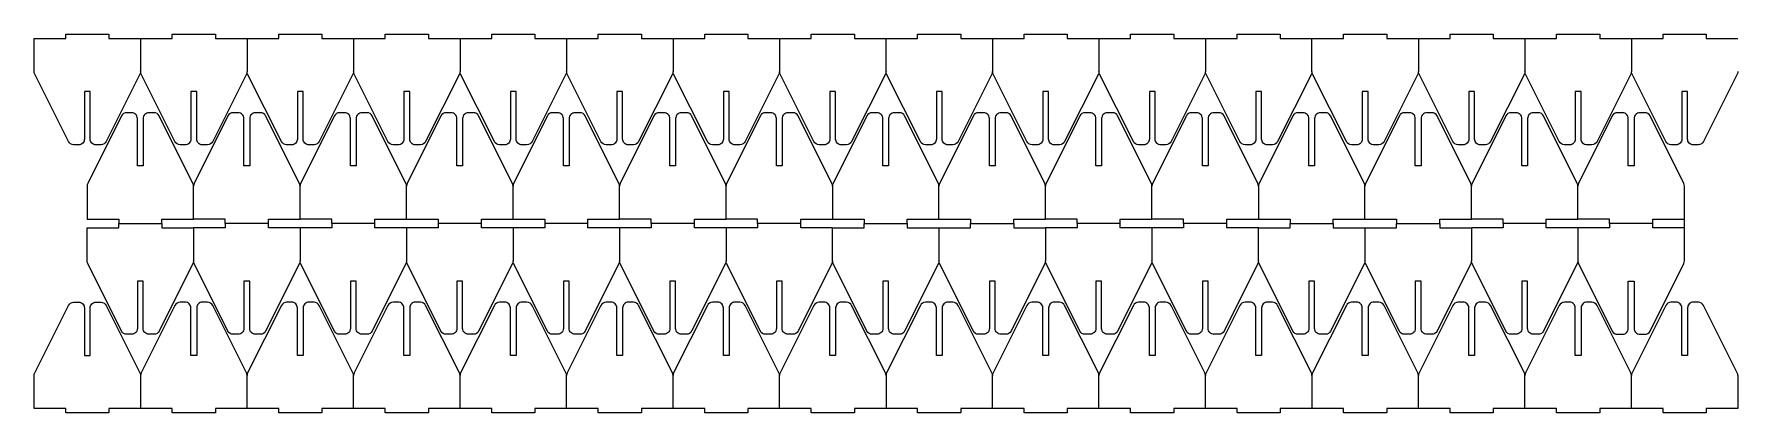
# Model space of a CAD drawing. Header units: millimetres. Extents: x -293 to 299, y -150 to -18.
import ezdxf

# ---------------------------------------------------------------- set-up
doc = ezdxf.new("R2010")
doc.units = ezdxf.units.MM
doc.header["$MEASUREMENT"] = 0
doc.layers.add('Layer 1', color=7, linetype='Continuous')

msp = doc.modelspace()

# ---------------------------------------------------------------- linework, layer by layer
at = {"layer": 'Layer 1', "lineweight": 9}
for points in [[(-292.6035, -31.17), (-292.6035, -19.6421), (-281.6035, -19.6421), (-281.6035, -18.1421), (-266.6035, -18.1421), (-266.6035, -19.6421), (-255.6035, -19.6421), (-244.6035, -19.6421), (-244.6035, -18.1421), (-229.6035, -18.1421), (-229.6035, -19.6421), (-218.6035, -19.6421), (-207.6035, -19.6421), (-207.6035, -18.1421), (-192.6035, -18.1421), (-192.6035, -19.6421), (-181.6035, -19.6421), (-170.6035, -19.6421), (-170.6035, -18.1421), (-155.6035, -18.1421), (-155.6035, -19.6421), (-144.6035, -19.6421), (-133.6035, -19.6421), (-133.6035, -18.1421), (-118.6035, -18.1421), (-118.6035, -19.6421), (-107.6035, -19.6421), (-96.6035, -19.6421), (-96.6035, -18.1421), (-81.6035, -18.1421), (-81.6035, -19.6421), (-70.6035, -19.6421), (-59.6035, -19.6421), (-59.6035, -18.1421), (-44.6035, -18.1421), (-44.6035, -19.6421), (-33.6035, -19.6421), (-22.6035, -19.6421), (-22.6035, -18.1421), (-7.6035, -18.1421), (-7.6035, -19.6421), (3.3965, -19.6421), (14.3965, -19.6421), (14.3965, -18.1421), (29.3965, -18.1421), (29.3965, -19.6421), (40.3965, -19.6421), (51.3965, -19.6421), (51.3965, -18.1421), (66.3965, -18.1421), (66.3965, -19.6421), (77.3965, -19.6421), (88.3965, -19.6421), (88.3965, -18.1421), (103.3965, -18.1421), (103.3965, -19.6421), (114.3965, -19.6421), (125.3965, -19.6421), (125.3965, -18.1421), (140.3965, -18.1421), (140.3965, -19.6421), (151.3965, -19.6421), (162.3965, -19.6421), (162.3965, -18.1421), (177.3965, -18.1421), (177.3965, -19.6421), (188.3965, -19.6421), (199.3965, -19.6421), (199.3965, -18.1421), (214.3965, -18.1421), (214.3965, -19.6421), (225.3965, -19.6421), (236.3965, -19.6421), (236.3965, -18.1421), (251.3965, -18.1421), (251.3965, -19.6421), (262.3965, -19.6421), (273.3965, -19.6421), (273.3965, -18.1421), (288.3965, -18.1421), (288.3965, -19.6421), (299.3965, -19.6421)], [(-255.6035, -19.6421), (-255.6035, -31.17)], [(-218.6035, -19.6421), (-218.6035, -31.17)], [(-181.6035, -19.6421), (-181.6035, -31.17)], [(-144.6035, -19.6421), (-144.6035, -31.17)], [(-107.6035, -19.6421), (-107.6035, -31.17)], [(-70.6035, -19.6421), (-70.6035, -31.17)], [(-33.6035, -19.6421), (-33.6035, -31.17)], [(3.3965, -31.17), (3.3965, -19.6421)], [(40.3965, -19.6421), (40.3965, -31.17)], [(77.3965, -19.6421), (77.3965, -31.17)], [(114.3965, -19.6421), (114.3965, -31.17)], [(151.3965, -31.17), (151.3965, -19.6421)], [(188.3965, -19.6421), (188.3965, -31.17)], [(225.3965, -19.6421), (225.3965, -31.17)], [(262.3965, -19.6421), (262.3965, -31.17)], [(-280.6563, -55.5365), (-292.3924, -32.0644)], [(-255.8147, -32.0644), (-267.5508, -55.5365)], [(-243.6563, -55.5365), (-255.3924, -32.0644)], [(-218.8147, -32.0644), (-230.5508, -55.5365)], [(-206.6563, -55.5365), (-218.3924, -32.0644)], [(-181.8147, -32.0644), (-193.5508, -55.5365)], [(-169.6563, -55.5365), (-181.3924, -32.0644)], [(-144.8147, -32.0644), (-156.5508, -55.5365)], [(-132.6563, -55.5365), (-144.3924, -32.0644)], [(-107.8147, -32.0644), (-119.5508, -55.5365)], [(-95.6563, -55.5365), (-107.3924, -32.0644)], [(-70.8147, -32.0644), (-82.5508, -55.5365)], [(-58.6563, -55.5365), (-70.3924, -32.0644)], [(-33.8147, -32.0644), (-45.5508, -55.5365)], [(15.3437, -55.5365), (3.6076, -32.0644)], [(40.1853, -32.0644), (28.4492, -55.5365)], [(52.3437, -55.5365), (40.6076, -32.0644)], [(77.1853, -32.0644), (65.4492, -55.5365)], [(89.3437, -55.5365), (77.6076, -32.0644)], [(114.1853, -32.0644), (102.4492, -55.5365)], [(163.3437, -55.5365), (151.6076, -32.0644)], [(188.1853, -32.0644), (176.4492, -55.5365)], [(200.3437, -55.5365), (188.6076, -32.0644)], [(225.1853, -32.0644), (213.4492, -55.5365)], [(237.3437, -55.5365), (225.6076, -32.0644)], [(262.1853, -32.0644), (250.4492, -55.5365)], [(-273.1035, -54.6421), (-273.1035, -38.1421), (-275.1035, -38.1421), (-275.1035, -54.6421)], [(-236.1035, -54.6421), (-236.1035, -38.1421), (-238.1035, -38.1421), (-238.1035, -54.6421)], [(-199.1035, -54.6421), (-199.1035, -38.1421), (-201.1035, -38.1421), (-201.1035, -54.6421)], [(-162.1035, -54.6421), (-162.1035, -38.1421), (-164.1035, -38.1421), (-164.1035, -54.6421)], [(-125.1035, -54.6421), (-125.1035, -38.1421), (-127.1035, -38.1421), (-127.1035, -54.6421)], [(-88.1035, -54.6421), (-88.1035, -38.1421), (-90.1035, -38.1421), (-90.1035, -54.6421)], [(-51.1035, -54.6421), (-51.1035, -38.1421), (-53.1035, -38.1421), (-53.1035, -54.6421)], [(22.8965, -54.6421), (22.8965, -38.1421), (20.8965, -38.1421), (20.8965, -54.6421)], [(59.8965, -54.6421), (59.8965, -38.1421), (57.8965, -38.1421), (57.8965, -54.6421)], [(96.8965, -54.6421), (96.8965, -38.1421), (94.8965, -38.1421), (94.8965, -54.6421)], [(170.8965, -54.6421), (170.8965, -38.1421), (168.8965, -38.1421), (168.8965, -54.6421)], [(207.8965, -54.6421), (207.8965, -38.1421), (205.8965, -38.1421), (205.8965, -54.6421)], [(244.8965, -54.6421), (244.8965, -38.1421), (242.8965, -38.1421), (242.8965, -54.6421)], [(-262.2459, -46.6128), (-273.982, -70.0849)], [(-258.6931, -45.5072), (-260.4571, -45.5072)], [(-250.9292, -45.5072), (-252.6931, -45.5072)], [(-237.4043, -70.0849), (-249.1404, -46.6128)], [(-225.2459, -46.6128), (-236.982, -70.0849)], [(-221.6931, -45.5072), (-223.4571, -45.5072)], [(-213.9292, -45.5072), (-215.6931, -45.5072)], [(-200.4043, -70.0849), (-212.1404, -46.6128)], [(-188.2459, -46.6128), (-199.982, -70.0849)], [(-184.6931, -45.5072), (-186.4571, -45.5072)], [(-176.9292, -45.5072), (-178.6931, -45.5072)], [(-163.4043, -70.0849), (-175.1404, -46.6128)], [(-151.2459, -46.6128), (-162.982, -70.0849)], [(-147.6931, -45.5072), (-149.4571, -45.5072)], [(-139.9292, -45.5072), (-141.6931, -45.5072)], [(-126.4043, -70.0849), (-138.1404, -46.6128)], [(-114.2459, -46.6128), (-125.982, -70.0849)], [(-110.6931, -45.5072), (-112.4571, -45.5072)], [(-102.9292, -45.5072), (-104.6931, -45.5072)], [(-89.4043, -70.0849), (-101.1404, -46.6128)], [(-77.2459, -46.6128), (-88.982, -70.0849)], [(-73.6931, -45.5072), (-75.4571, -45.5072)], [(-65.9292, -45.5072), (-67.6931, -45.5072)], [(-52.4043, -70.0849), (-64.1404, -46.6128)], [(-3.2459, -46.6128), (-14.982, -70.0849)], [(0.3069, -45.5072), (-1.4571, -45.5072)], [(8.0708, -45.5072), (6.3069, -45.5072)], [(21.5957, -70.0849), (9.8596, -46.6128)], [(33.7541, -46.6128), (22.018, -70.0849)], [(37.3069, -45.5072), (35.5429, -45.5072)], [(45.0708, -45.5072), (43.3069, -45.5072)], [(58.5957, -70.0849), (46.8596, -46.6128)], [(70.7541, -46.6128), (59.018, -70.0849)], [(74.3069, -45.5072), (72.5429, -45.5072)], [(82.0708, -45.5072), (80.3069, -45.5072)], [(95.5957, -70.0849), (83.8596, -46.6128)], [(144.7541, -46.6128), (133.018, -70.0849)], [(148.3069, -45.5072), (146.5429, -45.5072)], [(156.0708, -45.5072), (154.3069, -45.5072)], [(169.5957, -70.0849), (157.8596, -46.6128)], [(181.7541, -46.6128), (170.018, -70.0849)], [(185.3069, -45.5072), (183.5429, -45.5072)], [(193.0708, -45.5072), (191.3069, -45.5072)], [(206.5957, -70.0849), (194.8596, -46.6128)], [(218.7541, -46.6128), (207.018, -70.0849)], [(222.3069, -45.5072), (220.5429, -45.5072)], [(230.0708, -45.5072), (228.3069, -45.5072)], [(243.5957, -70.0849), (231.8596, -46.6128)], [(255.7541, -46.6128), (244.018, -70.0849)], [(259.3069, -45.5072), (257.5429, -45.5072)], [(267.0708, -45.5072), (265.3069, -45.5072)], [(280.5957, -70.0849), (268.8596, -46.6128)], [(-254.6931, -47.5072), (-254.6931, -64.0072), (-256.6931, -64.0072), (-256.6931, -47.5072)], [(-217.6931, -47.5072), (-217.6931, -64.0072), (-219.6931, -64.0072), (-219.6931, -47.5072)], [(-180.6931, -47.5072), (-180.6931, -64.0072), (-182.6931, -64.0072), (-182.6931, -47.5072)], [(-143.6931, -47.5072), (-143.6931, -64.0072), (-145.6931, -64.0072), (-145.6931, -47.5072)], [(-106.6931, -47.5072), (-106.6931, -64.0072), (-108.6931, -64.0072), (-108.6931, -47.5072)], [(-69.6931, -47.5072), (-69.6931, -64.0072), (-71.6931, -64.0072), (-71.6931, -47.5072)], [(4.3069, -47.5072), (4.3069, -64.0072), (2.3069, -64.0072), (2.3069, -47.5072)], [(41.3069, -47.5072), (41.3069, -64.0072), (39.3069, -64.0072), (39.3069, -47.5072)], [(78.3069, -47.5072), (78.3069, -64.0072), (76.3069, -64.0072), (76.3069, -47.5072)], [(152.3069, -47.5072), (152.3069, -64.0072), (150.3069, -64.0072), (150.3069, -47.5072)], [(189.3069, -47.5072), (189.3069, -64.0072), (187.3069, -64.0072), (187.3069, -47.5072)], [(226.3069, -47.5072), (226.3069, -64.0072), (224.3069, -64.0072), (224.3069, -47.5072)], [(263.3069, -47.5072), (263.3069, -64.0072), (261.3069, -64.0072), (261.3069, -47.5072)], [(-277.1035, -56.6421), (-278.8675, -56.6421)], [(-269.3396, -56.6421), (-271.1035, -56.6421)], [(-240.1035, -56.6421), (-241.8675, -56.6421)], [(-232.3396, -56.6421), (-234.1035, -56.6421)], [(-203.1035, -56.6421), (-204.8675, -56.6421)], [(-195.3396, -56.6421), (-197.1035, -56.6421)], [(-166.1035, -56.6421), (-167.8675, -56.6421)], [(-158.3396, -56.6421), (-160.1035, -56.6421)], [(-129.1035, -56.6421), (-130.8675, -56.6421)], [(-121.3396, -56.6421), (-123.1035, -56.6421)], [(-92.1035, -56.6421), (-93.8675, -56.6421)], [(-84.3396, -56.6421), (-86.1035, -56.6421)], [(-55.1035, -56.6421), (-56.8675, -56.6421)], [(-47.3396, -56.6421), (-49.1035, -56.6421)], [(18.8965, -56.6421), (17.1325, -56.6421)], [(26.6604, -56.6421), (24.8965, -56.6421)], [(55.8965, -56.6421), (54.1325, -56.6421)], [(63.6604, -56.6421), (61.8965, -56.6421)], [(92.8965, -56.6421), (91.1325, -56.6421)], [(100.6604, -56.6421), (98.8965, -56.6421)], [(166.8965, -56.6421), (165.1325, -56.6421)], [(174.6604, -56.6421), (172.8965, -56.6421)], [(203.8965, -56.6421), (202.1325, -56.6421)], [(211.6604, -56.6421), (209.8965, -56.6421)], [(240.8965, -56.6421), (239.1325, -56.6421)], [(248.6604, -56.6421), (246.8965, -56.6421)], [(-274.1931, -70.9793), (-274.1931, -82.5072), (-263.1931, -82.5072), (-263.1931, -84.0072)], [(-226.1931, -84.0072), (-226.1931, -82.5072), (-237.1931, -82.5072), (-237.1931, -70.9793)], [(-189.1931, -84.0072), (-189.1931, -82.5072), (-200.1931, -82.5072), (-200.1931, -70.9793)], [(-163.1931, -82.5072), (-163.1931, -70.9793)], [(-126.1931, -82.5072), (-126.1931, -70.9793)], [(-78.1931, -84.0072), (-78.1931, -82.5072), (-89.1931, -82.5072), (-89.1931, -70.9793)], [(-41.1931, -84.0072), (-41.1931, -82.5072), (-52.1931, -82.5072), (-52.1931, -70.9793)], [(-15.1931, -70.9793), (-15.1931, -82.5072), (-4.1931, -82.5072), (-4.1931, -84.0072)], [(21.8069, -82.5072), (21.8069, -70.9793)], [(69.8069, -84.0072), (69.8069, -82.5072), (58.8069, -82.5072), (58.8069, -70.9793)], [(106.8069, -84.0072), (106.8069, -82.5072), (95.8069, -82.5072), (95.8069, -70.9793)], [(132.8069, -70.9793), (132.8069, -82.5072), (143.8069, -82.5072), (143.8069, -84.0072)], [(169.8069, -82.5072), (169.8069, -70.9793)], [(217.8069, -84.0072), (217.8069, -82.5072), (206.8069, -82.5072), (206.8069, -70.9793)], [(254.8069, -84.0072), (254.8069, -82.5072), (243.8069, -82.5072), (243.8069, -70.9793)], [(280.8069, -97.0351), (280.8069, -70.9793)], [(-274.1931, -97.0351), (-274.1931, -85.5072), (-263.1931, -85.5072), (-263.1931, -84.0072), (-248.1931, -84.0072), (-248.1931, -85.5072), (-237.1931, -85.5072)], [(-200.1931, -85.5072), (-211.1931, -85.5072), (-211.1931, -84.0072), (-226.1931, -84.0072), (-226.1931, -85.5072), (-237.1931, -85.5072), (-237.1931, -97.0351)], [(-89.1931, -85.5072), (-100.1931, -85.5072), (-100.1931, -84.0072), (-115.1931, -84.0072), (-115.1931, -85.5072), (-126.1931, -85.5072), (-137.1931, -85.5072), (-137.1931, -84.0072), (-152.1931, -84.0072), (-152.1931, -85.5072), (-163.1931, -85.5072), (-174.1931, -85.5072), (-174.1931, -84.0072), (-189.1931, -84.0072), (-189.1931, -85.5072), (-200.1931, -85.5072), (-200.1931, -97.0351)], [(-163.1931, -85.5072), (-163.1931, -97.0351)], [(-126.1931, -85.5072), (-126.1931, -97.0351)], [(-52.1931, -85.5072), (-63.1931, -85.5072), (-63.1931, -84.0072), (-78.1931, -84.0072), (-78.1931, -85.5072), (-89.1931, -85.5072), (-89.1931, -97.0351)], [(-15.1931, -85.5072), (-26.1931, -85.5072), (-26.1931, -84.0072), (-41.1931, -84.0072), (-41.1931, -85.5072), (-52.1931, -85.5072), (-52.1931, -97.0351)], [(-15.1931, -97.0351), (-15.1931, -85.5072), (-4.1931, -85.5072), (-4.1931, -84.0072), (10.8069, -84.0072), (10.8069, -85.5072), (21.8069, -85.5072), (32.8069, -85.5072), (32.8069, -84.0072), (47.8069, -84.0072), (47.8069, -85.5072), (58.8069, -85.5072)], [(21.8069, -85.5072), (21.8069, -97.0351)], [(95.8069, -85.5072), (84.8069, -85.5072), (84.8069, -84.0072), (69.8069, -84.0072), (69.8069, -85.5072), (58.8069, -85.5072), (58.8069, -97.0351)], [(132.8069, -85.5072), (121.8069, -85.5072), (121.8069, -84.0072), (106.8069, -84.0072), (106.8069, -85.5072), (95.8069, -85.5072), (95.8069, -97.0351)], [(132.8069, -97.0351), (132.8069, -85.5072), (143.8069, -85.5072), (143.8069, -84.0072), (158.8069, -84.0072), (158.8069, -85.5072), (169.8069, -85.5072), (180.8069, -85.5072), (180.8069, -84.0072), (195.8069, -84.0072), (195.8069, -85.5072), (206.8069, -85.5072)], [(169.8069, -85.5072), (169.8069, -97.0351)], [(243.8069, -85.5072), (232.8069, -85.5072), (232.8069, -84.0072), (217.8069, -84.0072), (217.8069, -85.5072), (206.8069, -85.5072), (206.8069, -97.0351)], [(280.8069, -85.5072), (269.8069, -85.5072), (269.8069, -84.0072), (254.8069, -84.0072), (254.8069, -85.5072), (243.8069, -85.5072), (243.8069, -97.0351)], [(-262.2459, -121.4016), (-273.982, -97.9295)], [(-237.4043, -97.9295), (-249.1404, -121.4016)], [(-225.2459, -121.4016), (-236.982, -97.9295)], [(-200.4043, -97.9295), (-212.1404, -121.4016)], [(-188.2459, -121.4016), (-199.982, -97.9295)], [(-163.4043, -97.9295), (-175.1404, -121.4016)], [(-151.2459, -121.4016), (-162.982, -97.9295)], [(-126.4043, -97.9295), (-138.1404, -121.4016)], [(-114.2459, -121.4016), (-125.982, -97.9295)], [(-89.4043, -97.9295), (-101.1404, -121.4016)], [(-77.2459, -121.4016), (-88.982, -97.9295)], [(-52.4043, -97.9295), (-64.1404, -121.4016)], [(-40.2459, -121.4016), (-51.982, -97.9295)], [(-15.4043, -97.9295), (-27.1404, -121.4016)], [(-3.2459, -121.4016), (-14.982, -97.9295)], [(21.5957, -97.9295), (9.8596, -121.4016)], [(33.7541, -121.4016), (22.018, -97.9295)], [(58.5957, -97.9295), (46.8596, -121.4016)], [(70.7541, -121.4016), (59.018, -97.9295)], [(95.5957, -97.9295), (83.8596, -121.4016)], [(107.7541, -121.4016), (96.018, -97.9295)], [(132.5957, -97.9295), (120.8596, -121.4016)], [(144.7541, -121.4016), (133.018, -97.9295)], [(169.5957, -97.9295), (157.8596, -121.4016)], [(181.7541, -121.4016), (170.018, -97.9295)], [(206.5957, -97.9295), (194.8596, -121.4016)], [(218.7541, -121.4016), (207.018, -97.9295)], [(243.5957, -97.9295), (231.8596, -121.4016)], [(244.018, -97.9295), (255.7541, -121.4016)], [(268.8596, -121.4016), (280.5957, -97.9295)], [(-254.6931, -120.5072), (-254.6931, -104.0072), (-256.6931, -104.0072), (-256.6931, -120.5072)], [(-217.6931, -120.5072), (-217.6931, -104.0072), (-219.6931, -104.0072), (-219.6931, -120.5072)], [(-180.6931, -120.5072), (-180.6931, -104.0072), (-182.6931, -104.0072), (-182.6931, -120.5072)], [(-143.6931, -120.5072), (-143.6931, -104.0072), (-145.6931, -104.0072), (-145.6931, -120.5072)], [(-106.6931, -120.5072), (-106.6931, -104.0072), (-108.6931, -104.0072), (-108.6931, -120.5072)], [(-69.6931, -120.5072), (-69.6931, -104.0072), (-71.6931, -104.0072), (-71.6931, -120.5072)], [(-32.6931, -120.5072), (-32.6931, -104.0072), (-34.6931, -104.0072), (-34.6931, -120.5072)], [(4.3069, -120.5072), (4.3069, -104.0072), (2.3069, -104.0072), (2.3069, -120.5072)], [(41.3069, -120.5072), (41.3069, -104.0072), (39.3069, -104.0072), (39.3069, -120.5072)], [(78.3069, -120.5072), (78.3069, -104.0072), (76.3069, -104.0072), (76.3069, -120.5072)], [(115.3069, -120.5072), (115.3069, -104.0072), (113.3069, -104.0072), (113.3069, -120.5072)], [(152.3069, -120.5072), (152.3069, -104.0072), (150.3069, -104.0072), (150.3069, -120.5072)], [(189.3069, -120.5072), (189.3069, -104.0072), (187.3069, -104.0072), (187.3069, -120.5072)], [(226.3069, -120.5072), (226.3069, -104.0072), (224.3069, -104.0072), (224.3069, -120.5072)], [(261.3069, -120.5072), (261.3069, -104.0072), (263.3069, -104.0072), (263.3069, -120.5072)], [(-292.3924, -135.95), (-280.6563, -112.4779)], [(-278.8675, -111.3723), (-277.1035, -111.3723)], [(-271.1035, -111.3723), (-269.3396, -111.3723)], [(-267.5508, -112.4779), (-255.8147, -135.95)], [(-243.6563, -112.4779), (-255.3924, -135.95)], [(-240.1035, -111.3723), (-241.8675, -111.3723)], [(-232.3396, -111.3723), (-234.1035, -111.3723)], [(-218.8147, -135.95), (-230.5508, -112.4779)], [(-206.6563, -112.4779), (-218.3924, -135.95)], [(-203.1035, -111.3723), (-204.8675, -111.3723)], [(-195.3396, -111.3723), (-197.1035, -111.3723)], [(-181.8147, -135.95), (-193.5508, -112.4779)], [(-169.6563, -112.4779), (-181.3924, -135.95)], [(-166.1035, -111.3723), (-167.8675, -111.3723)], [(-158.3396, -111.3723), (-160.1035, -111.3723)], [(-144.8147, -135.95), (-156.5508, -112.4779)], [(-132.6563, -112.4779), (-144.3924, -135.95)], [(-129.1035, -111.3723), (-130.8675, -111.3723)], [(-121.3396, -111.3723), (-123.1035, -111.3723)], [(-107.8147, -135.95), (-119.5508, -112.4779)], [(-95.6563, -112.4779), (-107.3924, -135.95)], [(-92.1035, -111.3723), (-93.8675, -111.3723)], [(-84.3396, -111.3723), (-86.1035, -111.3723)], [(-70.8147, -135.95), (-82.5508, -112.4779)], [(-58.6563, -112.4779), (-70.3924, -135.95)], [(-55.1035, -111.3723), (-56.8675, -111.3723)], [(-47.3396, -111.3723), (-49.1035, -111.3723)], [(-33.8147, -135.95), (-45.5508, -112.4779)], [(-21.6563, -112.4779), (-33.3924, -135.95)], [(-18.1035, -111.3723), (-19.8675, -111.3723)], [(-10.3396, -111.3723), (-12.1035, -111.3723)], [(3.1853, -135.95), (-8.5508, -112.4779)], [(15.3437, -112.4779), (3.6076, -135.95)], [(18.8965, -111.3723), (17.1325, -111.3723)], [(26.6604, -111.3723), (24.8965, -111.3723)], [(40.1853, -135.95), (28.4492, -112.4779)], [(52.3437, -112.4779), (40.6076, -135.95)], [(55.8965, -111.3723), (54.1325, -111.3723)], [(63.6604, -111.3723), (61.8965, -111.3723)], [(77.1853, -135.95), (65.4492, -112.4779)], [(89.3437, -112.4779), (77.6076, -135.95)], [(92.8965, -111.3723), (91.1325, -111.3723)], [(100.6604, -111.3723), (98.8965, -111.3723)], [(114.1853, -135.95), (102.4492, -112.4779)], [(126.3437, -112.4779), (114.6076, -135.95)], [(129.8965, -111.3723), (128.1325, -111.3723)], [(137.6604, -111.3723), (135.8965, -111.3723)], [(151.1853, -135.95), (139.4492, -112.4779)], [(163.3437, -112.4779), (151.6076, -135.95)], [(166.8965, -111.3723), (165.1325, -111.3723)], [(174.6604, -111.3723), (172.8965, -111.3723)], [(188.1853, -135.95), (176.4492, -112.4779)], [(200.3437, -112.4779), (188.6076, -135.95)], [(203.8965, -111.3723), (202.1325, -111.3723)], [(211.6604, -111.3723), (209.8965, -111.3723)], [(225.1853, -135.95), (213.4492, -112.4779)], [(237.3437, -112.4779), (225.6076, -135.95)], [(240.8965, -111.3723), (239.1325, -111.3723)], [(248.6604, -111.3723), (246.8965, -111.3723)], [(262.1853, -135.95), (250.4492, -112.4779)], [(274.3437, -112.4779), (262.6076, -135.95)], [(277.8965, -111.3723), (276.1325, -111.3723)], [(285.6604, -111.3723), (283.8965, -111.3723)], [(299.1853, -135.95), (287.4492, -112.4779)], [(-275.1035, -113.3723), (-275.1035, -129.8723), (-273.1035, -129.8723), (-273.1035, -113.3723)], [(-236.1035, -113.3723), (-236.1035, -129.8723), (-238.1035, -129.8723), (-238.1035, -113.3723)], [(-199.1035, -113.3723), (-199.1035, -129.8723), (-201.1035, -129.8723), (-201.1035, -113.3723)], [(-162.1035, -113.3723), (-162.1035, -129.8723), (-164.1035, -129.8723), (-164.1035, -113.3723)], [(-125.1035, -113.3723), (-125.1035, -129.8723), (-127.1035, -129.8723), (-127.1035, -113.3723)], [(-88.1035, -113.3723), (-88.1035, -129.8723), (-90.1035, -129.8723), (-90.1035, -113.3723)], [(-51.1035, -113.3723), (-51.1035, -129.8723), (-53.1035, -129.8723), (-53.1035, -113.3723)], [(-14.1035, -113.3723), (-14.1035, -129.8723), (-16.1035, -129.8723), (-16.1035, -113.3723)], [(22.8965, -113.3723), (22.8965, -129.8723), (20.8965, -129.8723), (20.8965, -113.3723)], [(59.8965, -113.3723), (59.8965, -129.8723), (57.8965, -129.8723), (57.8965, -113.3723)], [(96.8965, -113.3723), (96.8965, -129.8723), (94.8965, -129.8723), (94.8965, -113.3723)], [(133.8965, -113.3723), (133.8965, -129.8723), (131.8965, -129.8723), (131.8965, -113.3723)], [(170.8965, -113.3723), (170.8965, -129.8723), (168.8965, -129.8723), (168.8965, -113.3723)], [(207.8965, -113.3723), (207.8965, -129.8723), (205.8965, -129.8723), (205.8965, -113.3723)], [(244.8965, -113.3723), (244.8965, -129.8723), (242.8965, -129.8723), (242.8965, -113.3723)], [(281.8965, -113.3723), (281.8965, -129.8723), (279.8965, -129.8723), (279.8965, -113.3723)], [(-258.6931, -122.5072), (-260.4571, -122.5072)], [(-250.9292, -122.5072), (-252.6931, -122.5072)], [(-221.6931, -122.5072), (-223.4571, -122.5072)], [(-213.9292, -122.5072), (-215.6931, -122.5072)], [(-184.6931, -122.5072), (-186.4571, -122.5072)], [(-176.9292, -122.5072), (-178.6931, -122.5072)], [(-147.6931, -122.5072), (-149.4571, -122.5072)], [(-139.9292, -122.5072), (-141.6931, -122.5072)], [(-110.6931, -122.5072), (-112.4571, -122.5072)], [(-102.9292, -122.5072), (-104.6931, -122.5072)], [(-73.6931, -122.5072), (-75.4571, -122.5072)], [(-65.9292, -122.5072), (-67.6931, -122.5072)], [(-36.6931, -122.5072), (-38.4571, -122.5072)], [(-28.9292, -122.5072), (-30.6931, -122.5072)], [(0.3069, -122.5072), (-1.4571, -122.5072)], [(8.0708, -122.5072), (6.3069, -122.5072)], [(37.3069, -122.5072), (35.5429, -122.5072)], [(45.0708, -122.5072), (43.3069, -122.5072)], [(74.3069, -122.5072), (72.5429, -122.5072)], [(82.0708, -122.5072), (80.3069, -122.5072)], [(111.3069, -122.5072), (109.5429, -122.5072)], [(119.0708, -122.5072), (117.3069, -122.5072)], [(148.3069, -122.5072), (146.5429, -122.5072)], [(156.0708, -122.5072), (154.3069, -122.5072)], [(185.3069, -122.5072), (183.5429, -122.5072)], [(193.0708, -122.5072), (191.3069, -122.5072)], [(222.3069, -122.5072), (220.5429, -122.5072)], [(230.0708, -122.5072), (228.3069, -122.5072)], [(257.5429, -122.5072), (259.3069, -122.5072)], [(265.3069, -122.5072), (267.0708, -122.5072)], [(299.3965, -136.8444), (299.3965, -148.3723), (288.3965, -148.3723), (288.3965, -149.8723), (273.3965, -149.8723), (273.3965, -148.3723), (262.3965, -148.3723), (251.3965, -148.3723), (251.3965, -149.8723), (236.3965, -149.8723), (236.3965, -148.3723), (225.3965, -148.3723), (214.3965, -148.3723), (214.3965, -149.8723), (199.3965, -149.8723), (199.3965, -148.3723), (188.3965, -148.3723), (177.3965, -148.3723), (177.3965, -149.8723), (162.3965, -149.8723), (162.3965, -148.3723), (151.3965, -148.3723), (140.3965, -148.3723), (140.3965, -149.8723), (125.3965, -149.8723), (125.3965, -148.3723), (114.3965, -148.3723), (103.3965, -148.3723), (103.3965, -149.8723), (88.3965, -149.8723), (88.3965, -148.3723), (77.3965, -148.3723), (66.3965, -148.3723), (66.3965, -149.8723), (51.3965, -149.8723), (51.3965, -148.3723), (40.3965, -148.3723), (29.3965, -148.3723), (29.3965, -149.8723), (14.3965, -149.8723), (14.3965, -148.3723), (3.3965, -148.3723), (-7.6035, -148.3723), (-7.6035, -149.8723), (-22.6035, -149.8723), (-22.6035, -148.3723), (-33.6035, -148.3723), (-44.6035, -148.3723), (-44.6035, -149.8723), (-59.6035, -149.8723), (-59.6035, -148.3723), (-70.6035, -148.3723), (-81.6035, -148.3723), (-81.6035, -149.8723), (-96.6035, -149.8723), (-96.6035, -148.3723), (-107.6035, -148.3723), (-118.6035, -148.3723), (-118.6035, -149.8723), (-133.6035, -149.8723), (-133.6035, -148.3723), (-144.6035, -148.3723), (-155.6035, -148.3723), (-155.6035, -149.8723), (-170.6035, -149.8723), (-170.6035, -148.3723), (-181.6035, -148.3723), (-192.6035, -148.3723), (-192.6035, -149.8723), (-207.6035, -149.8723), (-207.6035, -148.3723), (-218.6035, -148.3723), (-229.6035, -148.3723), (-229.6035, -149.8723), (-244.6035, -149.8723), (-244.6035, -148.3723), (-255.6035, -148.3723), (-266.6035, -148.3723), (-266.6035, -149.8723), (-281.6035, -149.8723), (-281.6035, -148.3723), (-292.6035, -148.3723), (-292.6035, -136.8444)], [(-255.6035, -136.8444), (-255.6035, -148.3723)], [(-218.6035, -148.3723), (-218.6035, -136.8444)], [(-181.6035, -148.3723), (-181.6035, -136.8444)], [(-144.6035, -148.3723), (-144.6035, -136.8444)], [(-107.6035, -148.3723), (-107.6035, -136.8444)], [(-70.6035, -148.3723), (-70.6035, -136.8444)], [(-33.6035, -148.3723), (-33.6035, -136.8444)], [(3.3965, -136.8444), (3.3965, -148.3723)], [(40.3965, -148.3723), (40.3965, -136.8444)], [(77.3965, -148.3723), (77.3965, -136.8444)], [(114.3965, -148.3723), (114.3965, -136.8444)], [(151.3965, -136.8444), (151.3965, -148.3723)], [(188.3965, -148.3723), (188.3965, -136.8444)], [(225.3965, -148.3723), (225.3965, -136.8444)], [(262.3965, -148.3723), (262.3965, -136.8444)]]:
    msp.add_lwpolyline(points, dxfattribs=at)
at = {"layer": 'Layer 1', "color": 240, "lineweight": 9}
for points in [[(-21.6563, -55.5365), (-33.3924, -32.0644)], [(3.1853, -32.0644), (-8.5508, -55.5365)], [(126.3437, -55.5365), (114.6076, -32.0644)], [(151.1853, -32.0644), (139.4492, -55.5365)], [(274.3437, -55.5365), (262.6076, -32.0644)], [(299.1853, -32.0644), (287.4492, -55.5365)], [(-14.1035, -54.6421), (-14.1035, -38.1421), (-16.1035, -38.1421), (-16.1035, -54.6421)], [(133.8965, -54.6421), (133.8965, -38.1421), (131.8965, -38.1421), (131.8965, -54.6421)], [(281.8965, -54.6421), (281.8965, -38.1421), (279.8965, -38.1421), (279.8965, -54.6421)], [(-40.2459, -46.6128), (-51.982, -70.0849)], [(-36.6931, -45.5072), (-38.4571, -45.5072)], [(-28.9292, -45.5072), (-30.6931, -45.5072)], [(-15.4043, -70.0849), (-27.1404, -46.6128)], [(107.7541, -46.6128), (96.018, -70.0849)], [(111.3069, -45.5072), (109.5429, -45.5072)], [(119.0708, -45.5072), (117.3069, -45.5072)], [(132.5957, -70.0849), (120.8596, -46.6128)], [(-32.6931, -47.5072), (-32.6931, -64.0072), (-34.6931, -64.0072), (-34.6931, -47.5072)], [(115.3069, -47.5072), (115.3069, -64.0072), (113.3069, -64.0072), (113.3069, -47.5072)], [(-18.1035, -56.6421), (-19.8675, -56.6421)], [(-10.3396, -56.6421), (-12.1035, -56.6421)], [(129.8965, -56.6421), (128.1325, -56.6421)], [(137.6604, -56.6421), (135.8965, -56.6421)], [(277.8965, -56.6421), (276.1325, -56.6421)], [(285.6604, -56.6421), (283.8965, -56.6421)], [(-248.1931, -84.0072), (-248.1931, -82.5072), (-237.1931, -82.5072)], [(-211.1931, -84.0072), (-211.1931, -82.5072), (-200.1931, -82.5072)], [(-174.1931, -84.0072), (-174.1931, -82.5072), (-163.1931, -82.5072), (-152.1931, -82.5072), (-152.1931, -84.0072)], [(-137.1931, -84.0072), (-137.1931, -82.5072), (-126.1931, -82.5072), (-115.1931, -82.5072), (-115.1931, -84.0072)], [(-100.1931, -84.0072), (-100.1931, -82.5072), (-89.1931, -82.5072)], [(-63.1931, -84.0072), (-63.1931, -82.5072), (-52.1931, -82.5072)], [(-26.1931, -84.0072), (-26.1931, -82.5072), (-15.1931, -82.5072)], [(10.8069, -84.0072), (10.8069, -82.5072), (21.8069, -82.5072), (32.8069, -82.5072), (32.8069, -84.0072)], [(47.8069, -84.0072), (47.8069, -82.5072), (58.8069, -82.5072)], [(84.8069, -84.0072), (84.8069, -82.5072), (95.8069, -82.5072)], [(121.8069, -84.0072), (121.8069, -82.5072), (132.8069, -82.5072)], [(158.8069, -84.0072), (158.8069, -82.5072), (169.8069, -82.5072), (180.8069, -82.5072), (180.8069, -84.0072)], [(195.8069, -84.0072), (195.8069, -82.5072), (206.8069, -82.5072)], [(232.8069, -84.0072), (232.8069, -82.5072), (243.8069, -82.5072)], [(269.8069, -84.0072), (269.8069, -82.5072), (280.8069, -82.5072)]]:
    msp.add_lwpolyline(points, dxfattribs=at)
at = {"layer": 'Layer 1', "lineweight": 9}
for points in [[(-292.3924, -32.0644), (-292.5312, -31.7867), (-292.6035, -31.4805), (-292.6035, -31.17)], [(-255.6035, -31.17), (-255.6035, -31.4805), (-255.6758, -31.7867), (-255.8147, -32.0644)], [(-255.3924, -32.0644), (-255.5312, -31.7867), (-255.6035, -31.4805), (-255.6035, -31.17)], [(-218.6035, -31.17), (-218.6035, -31.4805), (-218.6758, -31.7867), (-218.8147, -32.0644)], [(-218.3924, -32.0644), (-218.5312, -31.7867), (-218.6035, -31.4805), (-218.6035, -31.17)], [(-181.6035, -31.17), (-181.6035, -31.4805), (-181.6758, -31.7867), (-181.8147, -32.0644)], [(-181.3924, -32.0644), (-181.5312, -31.7867), (-181.6035, -31.4805), (-181.6035, -31.17)], [(-144.6035, -31.17), (-144.6035, -31.4805), (-144.6758, -31.7867), (-144.8147, -32.0644)], [(-144.3924, -32.0644), (-144.5312, -31.7867), (-144.6035, -31.4805), (-144.6035, -31.17)], [(-107.6035, -31.17), (-107.6035, -31.4805), (-107.6758, -31.7867), (-107.8147, -32.0644)], [(-107.3924, -32.0644), (-107.5312, -31.7867), (-107.6035, -31.4805), (-107.6035, -31.17)], [(-70.6035, -31.17), (-70.6035, -31.4805), (-70.6758, -31.7867), (-70.8147, -32.0644)], [(-70.3924, -32.0644), (-70.5312, -31.7867), (-70.6035, -31.4805), (-70.6035, -31.17)], [(-33.6035, -31.17), (-33.6035, -31.4805), (-33.6758, -31.7867), (-33.8147, -32.0644)], [(3.6076, -32.0644), (3.4688, -31.7867), (3.3965, -31.4805), (3.3965, -31.17)], [(40.3965, -31.17), (40.3965, -31.4805), (40.3242, -31.7867), (40.1853, -32.0644)], [(40.6076, -32.0644), (40.4688, -31.7867), (40.3965, -31.4805), (40.3965, -31.17)], [(77.3965, -31.17), (77.3965, -31.4805), (77.3242, -31.7867), (77.1853, -32.0644)], [(77.6076, -32.0644), (77.4688, -31.7867), (77.3965, -31.4805), (77.3965, -31.17)], [(114.3965, -31.17), (114.3965, -31.4805), (114.3242, -31.7867), (114.1853, -32.0644)], [(151.6076, -32.0644), (151.4688, -31.7867), (151.3965, -31.4805), (151.3965, -31.17)], [(188.3965, -31.17), (188.3965, -31.4805), (188.3242, -31.7867), (188.1853, -32.0644)], [(188.6076, -32.0644), (188.4688, -31.7867), (188.3965, -31.4805), (188.3965, -31.17)], [(225.3965, -31.17), (225.3965, -31.4805), (225.3242, -31.7867), (225.1853, -32.0644)], [(225.6076, -32.0644), (225.4688, -31.7867), (225.3965, -31.4805), (225.3965, -31.17)], [(262.3965, -31.17), (262.3965, -31.4805), (262.3242, -31.7867), (262.1853, -32.0644)], [(-260.4571, -45.5072), (-261.2146, -45.5072), (-261.9071, -45.9352), (-262.2459, -46.6128)], [(-249.1404, -46.6128), (-249.4791, -45.9352), (-250.1717, -45.5072), (-250.9292, -45.5072)], [(-223.4571, -45.5072), (-224.2146, -45.5072), (-224.9071, -45.9352), (-225.2459, -46.6128)], [(-212.1404, -46.6128), (-212.4791, -45.9352), (-213.1717, -45.5072), (-213.9292, -45.5072)], [(-186.4571, -45.5072), (-187.2146, -45.5072), (-187.9071, -45.9352), (-188.2459, -46.6128)], [(-175.1404, -46.6128), (-175.4791, -45.9352), (-176.1717, -45.5072), (-176.9292, -45.5072)], [(-149.4571, -45.5072), (-150.2146, -45.5072), (-150.9071, -45.9352), (-151.2459, -46.6128)], [(-138.1404, -46.6128), (-138.4791, -45.9352), (-139.1717, -45.5072), (-139.9292, -45.5072)], [(-112.4571, -45.5072), (-113.2146, -45.5072), (-113.9071, -45.9352), (-114.2459, -46.6128)], [(-101.1404, -46.6128), (-101.4791, -45.9352), (-102.1717, -45.5072), (-102.9292, -45.5072)], [(-75.4571, -45.5072), (-76.2146, -45.5072), (-76.9071, -45.9352), (-77.2459, -46.6128)], [(-64.1404, -46.6128), (-64.4791, -45.9352), (-65.1717, -45.5072), (-65.9292, -45.5072)], [(-1.4571, -45.5072), (-2.2146, -45.5072), (-2.9071, -45.9352), (-3.2459, -46.6128)], [(9.8596, -46.6128), (9.5209, -45.9352), (8.8283, -45.5072), (8.0708, -45.5072)], [(35.5429, -45.5072), (34.7854, -45.5072), (34.0929, -45.9352), (33.7541, -46.6128)], [(46.8596, -46.6128), (46.5209, -45.9352), (45.8283, -45.5072), (45.0708, -45.5072)], [(72.5429, -45.5072), (71.7854, -45.5072), (71.0929, -45.9352), (70.7541, -46.6128)], [(83.8596, -46.6128), (83.5209, -45.9352), (82.8283, -45.5072), (82.0708, -45.5072)], [(146.5429, -45.5072), (145.7854, -45.5072), (145.0929, -45.9352), (144.7541, -46.6128)], [(157.8596, -46.6128), (157.5209, -45.9352), (156.8283, -45.5072), (156.0708, -45.5072)], [(183.5429, -45.5072), (182.7854, -45.5072), (182.0929, -45.9352), (181.7541, -46.6128)], [(194.8596, -46.6128), (194.5209, -45.9352), (193.8283, -45.5072), (193.0708, -45.5072)], [(220.5429, -45.5072), (219.7854, -45.5072), (219.0929, -45.9352), (218.7541, -46.6128)], [(231.8596, -46.6128), (231.5209, -45.9352), (230.8283, -45.5072), (230.0708, -45.5072)], [(257.5429, -45.5072), (256.7854, -45.5072), (256.0929, -45.9352), (255.7541, -46.6128)], [(268.8596, -46.6128), (268.5209, -45.9352), (267.8283, -45.5072), (267.0708, -45.5072)], [(-278.8675, -56.6421), (-279.625, -56.6421), (-280.3175, -56.2141), (-280.6563, -55.5365)], [(-267.5508, -55.5365), (-267.8895, -56.2141), (-268.5821, -56.6421), (-269.3396, -56.6421)], [(-241.8675, -56.6421), (-242.625, -56.6421), (-243.3175, -56.2141), (-243.6563, -55.5365)], [(-230.5508, -55.5365), (-230.8895, -56.2141), (-231.5821, -56.6421), (-232.3396, -56.6421)], [(-204.8675, -56.6421), (-205.625, -56.6421), (-206.3175, -56.2141), (-206.6563, -55.5365)], [(-193.5508, -55.5365), (-193.8895, -56.2141), (-194.5821, -56.6421), (-195.3396, -56.6421)], [(-167.8675, -56.6421), (-168.625, -56.6421), (-169.3175, -56.2141), (-169.6563, -55.5365)], [(-156.5508, -55.5365), (-156.8895, -56.2141), (-157.5821, -56.6421), (-158.3396, -56.6421)], [(-130.8675, -56.6421), (-131.625, -56.6421), (-132.3175, -56.2141), (-132.6563, -55.5365)], [(-119.5508, -55.5365), (-119.8895, -56.2141), (-120.5821, -56.6421), (-121.3396, -56.6421)], [(-93.8675, -56.6421), (-94.625, -56.6421), (-95.3175, -56.2141), (-95.6563, -55.5365)], [(-82.5508, -55.5365), (-82.8895, -56.2141), (-83.5821, -56.6421), (-84.3396, -56.6421)], [(-56.8675, -56.6421), (-57.625, -56.6421), (-58.3175, -56.2141), (-58.6563, -55.5365)], [(-45.5508, -55.5365), (-45.8895, -56.2141), (-46.5821, -56.6421), (-47.3396, -56.6421)], [(17.1325, -56.6421), (16.375, -56.6421), (15.6825, -56.2141), (15.3437, -55.5365)], [(28.4492, -55.5365), (28.1105, -56.2141), (27.4179, -56.6421), (26.6604, -56.6421)], [(54.1325, -56.6421), (53.375, -56.6421), (52.6825, -56.2141), (52.3437, -55.5365)], [(65.4492, -55.5365), (65.1105, -56.2141), (64.4179, -56.6421), (63.6604, -56.6421)], [(91.1325, -56.6421), (90.375, -56.6421), (89.6825, -56.2141), (89.3437, -55.5365)], [(102.4492, -55.5365), (102.1105, -56.2141), (101.4179, -56.6421), (100.6604, -56.6421)], [(165.1325, -56.6421), (164.375, -56.6421), (163.6825, -56.2141), (163.3437, -55.5365)], [(176.4492, -55.5365), (176.1105, -56.2141), (175.4179, -56.6421), (174.6604, -56.6421)], [(202.1325, -56.6421), (201.375, -56.6421), (200.6825, -56.2141), (200.3437, -55.5365)], [(213.4492, -55.5365), (213.1105, -56.2141), (212.4179, -56.6421), (211.6604, -56.6421)], [(239.1325, -56.6421), (238.375, -56.6421), (237.6825, -56.2141), (237.3437, -55.5365)], [(250.4492, -55.5365), (250.1105, -56.2141), (249.4179, -56.6421), (248.6604, -56.6421)], [(-273.982, -70.0849), (-274.1208, -70.3626), (-274.1931, -70.6688), (-274.1931, -70.9793)], [(-237.1931, -70.9793), (-237.1931, -70.6688), (-237.2654, -70.3626), (-237.4043, -70.0849)], [(-236.982, -70.0849), (-237.1208, -70.3626), (-237.1931, -70.6688), (-237.1931, -70.9793)], [(-200.1931, -70.9793), (-200.1931, -70.6688), (-200.2654, -70.3626), (-200.4043, -70.0849)], [(-199.982, -70.0849), (-200.1208, -70.3626), (-200.1931, -70.6688), (-200.1931, -70.9793)], [(-163.1931, -70.9793), (-163.1931, -70.6688), (-163.2654, -70.3626), (-163.4043, -70.0849)], [(-162.982, -70.0849), (-163.1208, -70.3626), (-163.1931, -70.6688), (-163.1931, -70.9793)], [(-126.1931, -70.9793), (-126.1931, -70.6688), (-126.2654, -70.3626), (-126.4043, -70.0849)], [(-125.982, -70.0849), (-126.1208, -70.3626), (-126.1931, -70.6688), (-126.1931, -70.9793)], [(-89.1931, -70.9793), (-89.1931, -70.6688), (-89.2654, -70.3626), (-89.4043, -70.0849)], [(-88.982, -70.0849), (-89.1208, -70.3626), (-89.1931, -70.6688), (-89.1931, -70.9793)], [(-52.1931, -70.9793), (-52.1931, -70.6688), (-52.2654, -70.3626), (-52.4043, -70.0849)], [(-14.982, -70.0849), (-15.1208, -70.3626), (-15.1931, -70.6688), (-15.1931, -70.9793)], [(21.8069, -70.9793), (21.8069, -70.6688), (21.7346, -70.3626), (21.5957, -70.0849)], [(22.018, -70.0849), (21.8792, -70.3626), (21.8069, -70.6688), (21.8069, -70.9793)], [(58.8069, -70.9793), (58.8069, -70.6688), (58.7346, -70.3626), (58.5957, -70.0849)], [(59.018, -70.0849), (58.8792, -70.3626), (58.8069, -70.6688), (58.8069, -70.9793)], [(95.8069, -70.9793), (95.8069, -70.6688), (95.7346, -70.3626), (95.5957, -70.0849)], [(133.018, -70.0849), (132.8792, -70.3626), (132.8069, -70.6688), (132.8069, -70.9793)], [(169.8069, -70.9793), (169.8069, -70.6688), (169.7346, -70.3626), (169.5957, -70.0849)], [(170.018, -70.0849), (169.8792, -70.3626), (169.8069, -70.6688), (169.8069, -70.9793)], [(206.8069, -70.9793), (206.8069, -70.6688), (206.7346, -70.3626), (206.5957, -70.0849)], [(207.018, -70.0849), (206.8792, -70.3626), (206.8069, -70.6688), (206.8069, -70.9793)], [(243.8069, -70.9793), (243.8069, -70.6688), (243.7346, -70.3626), (243.5957, -70.0849)], [(244.018, -70.0849), (243.8792, -70.3626), (243.8069, -70.6688), (243.8069, -70.9793)], [(280.8069, -70.9793), (280.8069, -70.6688), (280.7346, -70.3626), (280.5957, -70.0849)], [(-273.982, -97.9295), (-274.1208, -97.6518), (-274.1931, -97.3456), (-274.1931, -97.0351)], [(-237.1931, -97.0351), (-237.1931, -97.3456), (-237.2654, -97.6518), (-237.4043, -97.9295)], [(-236.982, -97.9295), (-237.1208, -97.6518), (-237.1931, -97.3456), (-237.1931, -97.0351)], [(-200.1931, -97.0351), (-200.1931, -97.3456), (-200.2654, -97.6518), (-200.4043, -97.9295)], [(-199.982, -97.9295), (-200.1208, -97.6518), (-200.1931, -97.3456), (-200.1931, -97.0351)], [(-163.1931, -97.0351), (-163.1931, -97.3456), (-163.2654, -97.6518), (-163.4043, -97.9295)], [(-162.982, -97.9295), (-163.1208, -97.6518), (-163.1931, -97.3456), (-163.1931, -97.0351)], [(-126.1931, -97.0351), (-126.1931, -97.3456), (-126.2654, -97.6518), (-126.4043, -97.9295)], [(-125.982, -97.9295), (-126.1208, -97.6518), (-126.1931, -97.3456), (-126.1931, -97.0351)], [(-89.1931, -97.0351), (-89.1931, -97.3456), (-89.2654, -97.6518), (-89.4043, -97.9295)], [(-88.982, -97.9295), (-89.1208, -97.6518), (-89.1931, -97.3456), (-89.1931, -97.0351)], [(-52.1931, -97.0351), (-52.1931, -97.3456), (-52.2654, -97.6518), (-52.4043, -97.9295)], [(-51.982, -97.9295), (-52.1208, -97.6518), (-52.1931, -97.3456), (-52.1931, -97.0351)], [(-15.1931, -97.0351), (-15.1931, -97.3456), (-15.2654, -97.6518), (-15.4043, -97.9295)], [(-14.982, -97.9295), (-15.1208, -97.6518), (-15.1931, -97.3456), (-15.1931, -97.0351)], [(21.8069, -97.0351), (21.8069, -97.3456), (21.7346, -97.6518), (21.5957, -97.9295)], [(22.018, -97.9295), (21.8792, -97.6518), (21.8069, -97.3456), (21.8069, -97.0351)], [(58.8069, -97.0351), (58.8069, -97.3456), (58.7346, -97.6518), (58.5957, -97.9295)], [(59.018, -97.9295), (58.8792, -97.6518), (58.8069, -97.3456), (58.8069, -97.0351)], [(95.8069, -97.0351), (95.8069, -97.3456), (95.7346, -97.6518), (95.5957, -97.9295)], [(96.018, -97.9295), (95.8792, -97.6518), (95.8069, -97.3456), (95.8069, -97.0351)], [(132.8069, -97.0351), (132.8069, -97.3456), (132.7346, -97.6518), (132.5957, -97.9295)], [(133.018, -97.9295), (132.8792, -97.6518), (132.8069, -97.3456), (132.8069, -97.0351)], [(169.8069, -97.0351), (169.8069, -97.3456), (169.7346, -97.6518), (169.5957, -97.9295)], [(170.018, -97.9295), (169.8792, -97.6518), (169.8069, -97.3456), (169.8069, -97.0351)], [(206.8069, -97.0351), (206.8069, -97.3456), (206.7346, -97.6518), (206.5957, -97.9295)], [(207.018, -97.9295), (206.8792, -97.6518), (206.8069, -97.3456), (206.8069, -97.0351)], [(243.8069, -97.0351), (243.8069, -97.3456), (243.7346, -97.6518), (243.5957, -97.9295)], [(243.8069, -97.0351), (243.8069, -97.3456), (243.8792, -97.6518), (244.018, -97.9295)], [(280.5957, -97.9295), (280.7346, -97.6518), (280.8069, -97.3456), (280.8069, -97.0351)], [(-280.6563, -112.4779), (-280.3175, -111.8003), (-279.625, -111.3723), (-278.8675, -111.3723)], [(-269.3396, -111.3723), (-268.5821, -111.3723), (-267.8895, -111.8003), (-267.5508, -112.4779)], [(-241.8675, -111.3723), (-242.625, -111.3723), (-243.3175, -111.8003), (-243.6563, -112.4779)], [(-230.5508, -112.4779), (-230.8895, -111.8003), (-231.5821, -111.3723), (-232.3396, -111.3723)], [(-204.8675, -111.3723), (-205.625, -111.3723), (-206.3175, -111.8003), (-206.6563, -112.4779)], [(-193.5508, -112.4779), (-193.8895, -111.8003), (-194.5821, -111.3723), (-195.3396, -111.3723)], [(-167.8675, -111.3723), (-168.625, -111.3723), (-169.3175, -111.8003), (-169.6563, -112.4779)], [(-156.5508, -112.4779), (-156.8895, -111.8003), (-157.5821, -111.3723), (-158.3396, -111.3723)], [(-130.8675, -111.3723), (-131.625, -111.3723), (-132.3175, -111.8003), (-132.6563, -112.4779)], [(-119.5508, -112.4779), (-119.8895, -111.8003), (-120.5821, -111.3723), (-121.3396, -111.3723)], [(-93.8675, -111.3723), (-94.625, -111.3723), (-95.3175, -111.8003), (-95.6563, -112.4779)], [(-82.5508, -112.4779), (-82.8895, -111.8003), (-83.5821, -111.3723), (-84.3396, -111.3723)], [(-56.8675, -111.3723), (-57.625, -111.3723), (-58.3175, -111.8003), (-58.6563, -112.4779)], [(-45.5508, -112.4779), (-45.8895, -111.8003), (-46.5821, -111.3723), (-47.3396, -111.3723)], [(-19.8675, -111.3723), (-20.625, -111.3723), (-21.3175, -111.8003), (-21.6563, -112.4779)], [(-8.5508, -112.4779), (-8.8895, -111.8003), (-9.5821, -111.3723), (-10.3396, -111.3723)], [(17.1325, -111.3723), (16.375, -111.3723), (15.6825, -111.8003), (15.3437, -112.4779)], [(28.4492, -112.4779), (28.1105, -111.8003), (27.4179, -111.3723), (26.6604, -111.3723)], [(54.1325, -111.3723), (53.375, -111.3723), (52.6825, -111.8003), (52.3437, -112.4779)], [(65.4492, -112.4779), (65.1105, -111.8003), (64.4179, -111.3723), (63.6604, -111.3723)], [(91.1325, -111.3723), (90.375, -111.3723), (89.6825, -111.8003), (89.3437, -112.4779)], [(102.4492, -112.4779), (102.1105, -111.8003), (101.4179, -111.3723), (100.6604, -111.3723)], [(128.1325, -111.3723), (127.375, -111.3723), (126.6825, -111.8003), (126.3437, -112.4779)], [(139.4492, -112.4779), (139.1105, -111.8003), (138.4179, -111.3723), (137.6604, -111.3723)], [(165.1325, -111.3723), (164.375, -111.3723), (163.6825, -111.8003), (163.3437, -112.4779)], [(176.4492, -112.4779), (176.1105, -111.8003), (175.4179, -111.3723), (174.6604, -111.3723)], [(202.1325, -111.3723), (201.375, -111.3723), (200.6825, -111.8003), (200.3437, -112.4779)], [(213.4492, -112.4779), (213.1105, -111.8003), (212.4179, -111.3723), (211.6604, -111.3723)], [(239.1325, -111.3723), (238.375, -111.3723), (237.6825, -111.8003), (237.3437, -112.4779)], [(250.4492, -112.4779), (250.1105, -111.8003), (249.4179, -111.3723), (248.6604, -111.3723)], [(276.1325, -111.3723), (275.375, -111.3723), (274.6825, -111.8003), (274.3437, -112.4779)], [(287.4492, -112.4779), (287.1105, -111.8003), (286.4179, -111.3723), (285.6604, -111.3723)], [(-260.4571, -122.5072), (-261.2146, -122.5072), (-261.9071, -122.0792), (-262.2459, -121.4016)], [(-249.1404, -121.4016), (-249.4791, -122.0792), (-250.1717, -122.5072), (-250.9292, -122.5072)], [(-223.4571, -122.5072), (-224.2146, -122.5072), (-224.9071, -122.0792), (-225.2459, -121.4016)], [(-212.1404, -121.4016), (-212.4791, -122.0792), (-213.1717, -122.5072), (-213.9292, -122.5072)], [(-186.4571, -122.5072), (-187.2146, -122.5072), (-187.9071, -122.0792), (-188.2459, -121.4016)], [(-175.1404, -121.4016), (-175.4791, -122.0792), (-176.1717, -122.5072), (-176.9292, -122.5072)], [(-149.4571, -122.5072), (-150.2146, -122.5072), (-150.9071, -122.0792), (-151.2459, -121.4016)], [(-138.1404, -121.4016), (-138.4791, -122.0792), (-139.1717, -122.5072), (-139.9292, -122.5072)], [(-112.4571, -122.5072), (-113.2146, -122.5072), (-113.9071, -122.0792), (-114.2459, -121.4016)], [(-101.1404, -121.4016), (-101.4791, -122.0792), (-102.1717, -122.5072), (-102.9292, -122.5072)], [(-75.4571, -122.5072), (-76.2146, -122.5072), (-76.9071, -122.0792), (-77.2459, -121.4016)], [(-64.1404, -121.4016), (-64.4791, -122.0792), (-65.1717, -122.5072), (-65.9292, -122.5072)], [(-38.4571, -122.5072), (-39.2146, -122.5072), (-39.9071, -122.0792), (-40.2459, -121.4016)], [(-27.1404, -121.4016), (-27.4791, -122.0792), (-28.1717, -122.5072), (-28.9292, -122.5072)], [(-1.4571, -122.5072), (-2.2146, -122.5072), (-2.9071, -122.0792), (-3.2459, -121.4016)], [(9.8596, -121.4016), (9.5209, -122.0792), (8.8283, -122.5072), (8.0708, -122.5072)], [(35.5429, -122.5072), (34.7854, -122.5072), (34.0929, -122.0792), (33.7541, -121.4016)], [(46.8596, -121.4016), (46.5209, -122.0792), (45.8283, -122.5072), (45.0708, -122.5072)], [(72.5429, -122.5072), (71.7854, -122.5072), (71.0929, -122.0792), (70.7541, -121.4016)], [(83.8596, -121.4016), (83.5209, -122.0792), (82.8283, -122.5072), (82.0708, -122.5072)], [(109.5429, -122.5072), (108.7854, -122.5072), (108.0929, -122.0792), (107.7541, -121.4016)], [(120.8596, -121.4016), (120.5209, -122.0792), (119.8283, -122.5072), (119.0708, -122.5072)], [(146.5429, -122.5072), (145.7854, -122.5072), (145.0929, -122.0792), (144.7541, -121.4016)], [(157.8596, -121.4016), (157.5209, -122.0792), (156.8283, -122.5072), (156.0708, -122.5072)], [(183.5429, -122.5072), (182.7854, -122.5072), (182.0929, -122.0792), (181.7541, -121.4016)], [(194.8596, -121.4016), (194.5209, -122.0792), (193.8283, -122.5072), (193.0708, -122.5072)], [(220.5429, -122.5072), (219.7854, -122.5072), (219.0929, -122.0792), (218.7541, -121.4016)], [(231.8596, -121.4016), (231.5209, -122.0792), (230.8283, -122.5072), (230.0708, -122.5072)], [(255.7541, -121.4016), (256.0929, -122.0792), (256.7854, -122.5072), (257.5429, -122.5072)], [(267.0708, -122.5072), (267.8283, -122.5072), (268.5209, -122.0792), (268.8596, -121.4016)], [(-292.6035, -136.8444), (-292.6035, -136.5339), (-292.5312, -136.2277), (-292.3924, -135.95)], [(-255.8147, -135.95), (-255.6758, -136.2277), (-255.6035, -136.5339), (-255.6035, -136.8444)], [(-255.3924, -135.95), (-255.5312, -136.2277), (-255.6035, -136.5339), (-255.6035, -136.8444)], [(-218.6035, -136.8444), (-218.6035, -136.5339), (-218.6758, -136.2277), (-218.8147, -135.95)], [(-218.3924, -135.95), (-218.5312, -136.2277), (-218.6035, -136.5339), (-218.6035, -136.8444)], [(-181.6035, -136.8444), (-181.6035, -136.5339), (-181.6758, -136.2277), (-181.8147, -135.95)], [(-181.3924, -135.95), (-181.5312, -136.2277), (-181.6035, -136.5339), (-181.6035, -136.8444)], [(-144.6035, -136.8444), (-144.6035, -136.5339), (-144.6758, -136.2277), (-144.8147, -135.95)], [(-144.3924, -135.95), (-144.5312, -136.2277), (-144.6035, -136.5339), (-144.6035, -136.8444)], [(-107.6035, -136.8444), (-107.6035, -136.5339), (-107.6758, -136.2277), (-107.8147, -135.95)], [(-107.3924, -135.95), (-107.5312, -136.2277), (-107.6035, -136.5339), (-107.6035, -136.8444)], [(-70.6035, -136.8444), (-70.6035, -136.5339), (-70.6758, -136.2277), (-70.8147, -135.95)], [(-70.3924, -135.95), (-70.5312, -136.2277), (-70.6035, -136.5339), (-70.6035, -136.8444)], [(-33.6035, -136.8444), (-33.6035, -136.5339), (-33.6758, -136.2277), (-33.8147, -135.95)], [(-33.3924, -135.95), (-33.5312, -136.2277), (-33.6035, -136.5339), (-33.6035, -136.8444)], [(3.3965, -136.8444), (3.3965, -136.5339), (3.3242, -136.2277), (3.1853, -135.95)], [(3.6076, -135.95), (3.4688, -136.2277), (3.3965, -136.5339), (3.3965, -136.8444)], [(40.3965, -136.8444), (40.3965, -136.5339), (40.3242, -136.2277), (40.1853, -135.95)], [(40.6076, -135.95), (40.4688, -136.2277), (40.3965, -136.5339), (40.3965, -136.8444)], [(77.3965, -136.8444), (77.3965, -136.5339), (77.3242, -136.2277), (77.1853, -135.95)], [(77.6076, -135.95), (77.4688, -136.2277), (77.3965, -136.5339), (77.3965, -136.8444)], [(114.3965, -136.8444), (114.3965, -136.5339), (114.3242, -136.2277), (114.1853, -135.95)], [(114.6076, -135.95), (114.4688, -136.2277), (114.3965, -136.5339), (114.3965, -136.8444)], [(151.3965, -136.8444), (151.3965, -136.5339), (151.3242, -136.2277), (151.1853, -135.95)], [(151.6076, -135.95), (151.4688, -136.2277), (151.3965, -136.5339), (151.3965, -136.8444)], [(188.3965, -136.8444), (188.3965, -136.5339), (188.3242, -136.2277), (188.1853, -135.95)], [(188.6076, -135.95), (188.4688, -136.2277), (188.3965, -136.5339), (188.3965, -136.8444)], [(225.3965, -136.8444), (225.3965, -136.5339), (225.3242, -136.2277), (225.1853, -135.95)], [(225.6076, -135.95), (225.4688, -136.2277), (225.3965, -136.5339), (225.3965, -136.8444)], [(262.3965, -136.8444), (262.3965, -136.5339), (262.3242, -136.2277), (262.1853, -135.95)], [(262.6076, -135.95), (262.4688, -136.2277), (262.3965, -136.5339), (262.3965, -136.8444)], [(299.3965, -136.8444), (299.3965, -136.5339), (299.3242, -136.2277), (299.1853, -135.95)]]:
    msp.add_open_spline(points, degree=3, dxfattribs=at)
at = {"layer": 'Layer 1', "color": 240, "lineweight": 9}
for points in [[(-33.3924, -32.0644), (-33.5312, -31.7867), (-33.6035, -31.4805), (-33.6035, -31.17)], [(3.3965, -31.17), (3.3965, -31.4805), (3.3242, -31.7867), (3.1853, -32.0644)], [(114.6076, -32.0644), (114.4688, -31.7867), (114.3965, -31.4805), (114.3965, -31.17)], [(151.3965, -31.17), (151.3965, -31.4805), (151.3242, -31.7867), (151.1853, -32.0644)], [(262.6076, -32.0644), (262.4688, -31.7867), (262.3965, -31.4805), (262.3965, -31.17)], [(299.3965, -31.17), (299.3965, -31.4805), (299.3242, -31.7867), (299.1853, -32.0644)], [(-38.4571, -45.5072), (-39.2146, -45.5072), (-39.9071, -45.9352), (-40.2459, -46.6128)], [(-27.1404, -46.6128), (-27.4791, -45.9352), (-28.1717, -45.5072), (-28.9292, -45.5072)], [(109.5429, -45.5072), (108.7854, -45.5072), (108.0929, -45.9352), (107.7541, -46.6128)], [(120.8596, -46.6128), (120.5209, -45.9352), (119.8283, -45.5072), (119.0708, -45.5072)], [(-19.8675, -56.6421), (-20.625, -56.6421), (-21.3175, -56.2141), (-21.6563, -55.5365)], [(-8.5508, -55.5365), (-8.8895, -56.2141), (-9.5821, -56.6421), (-10.3396, -56.6421)], [(128.1325, -56.6421), (127.375, -56.6421), (126.6825, -56.2141), (126.3437, -55.5365)], [(139.4492, -55.5365), (139.1105, -56.2141), (138.4179, -56.6421), (137.6604, -56.6421)], [(276.1325, -56.6421), (275.375, -56.6421), (274.6825, -56.2141), (274.3437, -55.5365)], [(287.4492, -55.5365), (287.1105, -56.2141), (286.4179, -56.6421), (285.6604, -56.6421)], [(-51.982, -70.0849), (-52.1208, -70.3626), (-52.1931, -70.6688), (-52.1931, -70.9793)], [(-15.1931, -70.9793), (-15.1931, -70.6688), (-15.2654, -70.3626), (-15.4043, -70.0849)], [(96.018, -70.0849), (95.8792, -70.3626), (95.8069, -70.6688), (95.8069, -70.9793)], [(132.8069, -70.9793), (132.8069, -70.6688), (132.7346, -70.3626), (132.5957, -70.0849)]]:
    msp.add_open_spline(points, degree=3, dxfattribs=at)
at = {"layer": 'Layer 1', "lineweight": 9}
for points in [[(-256.6931, -47.5072), (-256.6931, -46.9768), (-256.9039, -46.4681), (-257.2789, -46.093), (-257.654, -45.7179), (-258.1627, -45.5072), (-258.6931, -45.5072)], [(-252.6931, -45.5072), (-253.2236, -45.5072), (-253.7323, -45.7179), (-254.1074, -46.093), (-254.4824, -46.4681), (-254.6931, -46.9768), (-254.6931, -47.5072)], [(-219.6931, -47.5072), (-219.6931, -46.9768), (-219.9039, -46.4681), (-220.2789, -46.093), (-220.654, -45.7179), (-221.1627, -45.5072), (-221.6931, -45.5072)], [(-215.6931, -45.5072), (-216.2236, -45.5072), (-216.7323, -45.7179), (-217.1074, -46.093), (-217.4824, -46.4681), (-217.6931, -46.9768), (-217.6931, -47.5072)], [(-182.6931, -47.5072), (-182.6931, -46.9768), (-182.9039, -46.4681), (-183.2789, -46.093), (-183.654, -45.7179), (-184.1627, -45.5072), (-184.6931, -45.5072)], [(-178.6931, -45.5072), (-179.2236, -45.5072), (-179.7323, -45.7179), (-180.1074, -46.093), (-180.4824, -46.4681), (-180.6931, -46.9768), (-180.6931, -47.5072)], [(-145.6931, -47.5072), (-145.6931, -46.9768), (-145.9039, -46.4681), (-146.2789, -46.093), (-146.654, -45.7179), (-147.1627, -45.5072), (-147.6931, -45.5072)], [(-141.6931, -45.5072), (-142.2236, -45.5072), (-142.7323, -45.7179), (-143.1074, -46.093), (-143.4824, -46.4681), (-143.6931, -46.9768), (-143.6931, -47.5072)], [(-108.6931, -47.5072), (-108.6931, -46.9768), (-108.9039, -46.4681), (-109.2789, -46.093), (-109.654, -45.7179), (-110.1627, -45.5072), (-110.6931, -45.5072)], [(-104.6931, -45.5072), (-105.2236, -45.5072), (-105.7323, -45.7179), (-106.1074, -46.093), (-106.4824, -46.4681), (-106.6931, -46.9768), (-106.6931, -47.5072)], [(-71.6931, -47.5072), (-71.6931, -46.9768), (-71.9039, -46.4681), (-72.2789, -46.093), (-72.654, -45.7179), (-73.1627, -45.5072), (-73.6931, -45.5072)], [(-67.6931, -45.5072), (-68.2236, -45.5072), (-68.7323, -45.7179), (-69.1074, -46.093), (-69.4824, -46.4681), (-69.6931, -46.9768), (-69.6931, -47.5072)], [(2.3069, -47.5072), (2.3069, -46.9768), (2.0961, -46.4681), (1.7211, -46.093), (1.346, -45.7179), (0.8373, -45.5072), (0.3069, -45.5072)], [(6.3069, -45.5072), (5.7764, -45.5072), (5.2677, -45.7179), (4.8926, -46.093), (4.5176, -46.4681), (4.3069, -46.9768), (4.3069, -47.5072)], [(39.3069, -47.5072), (39.3069, -46.9768), (39.0961, -46.4681), (38.7211, -46.093), (38.346, -45.7179), (37.8373, -45.5072), (37.3069, -45.5072)], [(43.3069, -45.5072), (42.7764, -45.5072), (42.2677, -45.7179), (41.8926, -46.093), (41.5176, -46.4681), (41.3069, -46.9768), (41.3069, -47.5072)], [(76.3069, -47.5072), (76.3069, -46.9768), (76.0961, -46.4681), (75.7211, -46.093), (75.346, -45.7179), (74.8373, -45.5072), (74.3069, -45.5072)], [(80.3069, -45.5072), (79.7764, -45.5072), (79.2677, -45.7179), (78.8926, -46.093), (78.5176, -46.4681), (78.3069, -46.9768), (78.3069, -47.5072)], [(150.3069, -47.5072), (150.3069, -46.9768), (150.0961, -46.4681), (149.7211, -46.093), (149.346, -45.7179), (148.8373, -45.5072), (148.3069, -45.5072)], [(154.3069, -45.5072), (153.7764, -45.5072), (153.2677, -45.7179), (152.8926, -46.093), (152.5176, -46.4681), (152.3069, -46.9768), (152.3069, -47.5072)], [(187.3069, -47.5072), (187.3069, -46.9768), (187.0961, -46.4681), (186.7211, -46.093), (186.346, -45.7179), (185.8373, -45.5072), (185.3069, -45.5072)], [(191.3069, -45.5072), (190.7764, -45.5072), (190.2677, -45.7179), (189.8926, -46.093), (189.5176, -46.4681), (189.3069, -46.9768), (189.3069, -47.5072)], [(224.3069, -47.5072), (224.3069, -46.9768), (224.0961, -46.4681), (223.7211, -46.093), (223.346, -45.7179), (222.8373, -45.5072), (222.3069, -45.5072)], [(228.3069, -45.5072), (227.7764, -45.5072), (227.2677, -45.7179), (226.8926, -46.093), (226.5176, -46.4681), (226.3069, -46.9768), (226.3069, -47.5072)], [(261.3069, -47.5072), (261.3069, -46.9768), (261.0961, -46.4681), (260.7211, -46.093), (260.346, -45.7179), (259.8373, -45.5072), (259.3069, -45.5072)], [(265.3069, -45.5072), (264.7764, -45.5072), (264.2677, -45.7179), (263.8926, -46.093), (263.5176, -46.4681), (263.3069, -46.9768), (263.3069, -47.5072)], [(-275.1035, -54.6421), (-275.1035, -55.1725), (-275.3143, -55.6812), (-275.6893, -56.0563), (-276.0644, -56.4314), (-276.5731, -56.6421), (-277.1035, -56.6421)], [(-271.1035, -56.6421), (-271.634, -56.6421), (-272.1427, -56.4314), (-272.5178, -56.0563), (-272.8928, -55.6812), (-273.1035, -55.1725), (-273.1035, -54.6421)], [(-238.1035, -54.6421), (-238.1035, -55.1725), (-238.3143, -55.6812), (-238.6893, -56.0563), (-239.0644, -56.4314), (-239.5731, -56.6421), (-240.1035, -56.6421)], [(-234.1035, -56.6421), (-234.634, -56.6421), (-235.1427, -56.4314), (-235.5178, -56.0563), (-235.8928, -55.6812), (-236.1035, -55.1725), (-236.1035, -54.6421)], [(-201.1035, -54.6421), (-201.1035, -55.1725), (-201.3143, -55.6812), (-201.6893, -56.0563), (-202.0644, -56.4314), (-202.5731, -56.6421), (-203.1035, -56.6421)], [(-197.1035, -56.6421), (-197.634, -56.6421), (-198.1427, -56.4314), (-198.5178, -56.0563), (-198.8928, -55.6812), (-199.1035, -55.1725), (-199.1035, -54.6421)], [(-164.1035, -54.6421), (-164.1035, -55.1725), (-164.3143, -55.6812), (-164.6893, -56.0563), (-165.0644, -56.4314), (-165.5731, -56.6421), (-166.1035, -56.6421)], [(-160.1035, -56.6421), (-160.634, -56.6421), (-161.1427, -56.4314), (-161.5178, -56.0563), (-161.8928, -55.6812), (-162.1035, -55.1725), (-162.1035, -54.6421)], [(-127.1035, -54.6421), (-127.1035, -55.1725), (-127.3143, -55.6812), (-127.6893, -56.0563), (-128.0644, -56.4314), (-128.5731, -56.6421), (-129.1035, -56.6421)], [(-123.1035, -56.6421), (-123.634, -56.6421), (-124.1427, -56.4314), (-124.5178, -56.0563), (-124.8928, -55.6812), (-125.1035, -55.1725), (-125.1035, -54.6421)], [(-90.1035, -54.6421), (-90.1035, -55.1725), (-90.3143, -55.6812), (-90.6893, -56.0563), (-91.0644, -56.4314), (-91.5731, -56.6421), (-92.1035, -56.6421)], [(-86.1035, -56.6421), (-86.634, -56.6421), (-87.1427, -56.4314), (-87.5178, -56.0563), (-87.8928, -55.6812), (-88.1035, -55.1725), (-88.1035, -54.6421)], [(-53.1035, -54.6421), (-53.1035, -55.1725), (-53.3143, -55.6812), (-53.6893, -56.0563), (-54.0644, -56.4314), (-54.5731, -56.6421), (-55.1035, -56.6421)], [(-49.1035, -56.6421), (-49.634, -56.6421), (-50.1427, -56.4314), (-50.5178, -56.0563), (-50.8928, -55.6812), (-51.1035, -55.1725), (-51.1035, -54.6421)], [(20.8965, -54.6421), (20.8965, -55.1725), (20.6857, -55.6812), (20.3107, -56.0563), (19.9356, -56.4314), (19.4269, -56.6421), (18.8965, -56.6421)], [(24.8965, -56.6421), (24.366, -56.6421), (23.8573, -56.4314), (23.4822, -56.0563), (23.1072, -55.6812), (22.8965, -55.1725), (22.8965, -54.6421)], [(57.8965, -54.6421), (57.8965, -55.1725), (57.6857, -55.6812), (57.3107, -56.0563), (56.9356, -56.4314), (56.4269, -56.6421), (55.8965, -56.6421)], [(61.8965, -56.6421), (61.366, -56.6421), (60.8573, -56.4314), (60.4822, -56.0563), (60.1072, -55.6812), (59.8965, -55.1725), (59.8965, -54.6421)], [(94.8965, -54.6421), (94.8965, -55.1725), (94.6857, -55.6812), (94.3107, -56.0563), (93.9356, -56.4314), (93.4269, -56.6421), (92.8965, -56.6421)], [(98.8965, -56.6421), (98.366, -56.6421), (97.8573, -56.4314), (97.4822, -56.0563), (97.1072, -55.6812), (96.8965, -55.1725), (96.8965, -54.6421)], [(168.8965, -54.6421), (168.8965, -55.1725), (168.6857, -55.6812), (168.3107, -56.0563), (167.9356, -56.4314), (167.4269, -56.6421), (166.8965, -56.6421)], [(172.8965, -56.6421), (172.366, -56.6421), (171.8573, -56.4314), (171.4822, -56.0563), (171.1072, -55.6812), (170.8965, -55.1725), (170.8965, -54.6421)], [(205.8965, -54.6421), (205.8965, -55.1725), (205.6857, -55.6812), (205.3107, -56.0563), (204.9356, -56.4314), (204.4269, -56.6421), (203.8965, -56.6421)], [(209.8965, -56.6421), (209.366, -56.6421), (208.8573, -56.4314), (208.4822, -56.0563), (208.1072, -55.6812), (207.8965, -55.1725), (207.8965, -54.6421)], [(242.8965, -54.6421), (242.8965, -55.1725), (242.6857, -55.6812), (242.3107, -56.0563), (241.9356, -56.4314), (241.4269, -56.6421), (240.8965, -56.6421)], [(246.8965, -56.6421), (246.366, -56.6421), (245.8573, -56.4314), (245.4822, -56.0563), (245.1072, -55.6812), (244.8965, -55.1725), (244.8965, -54.6421)], [(-277.1035, -111.3723), (-276.5731, -111.3723), (-276.0644, -111.583), (-275.6893, -111.9581), (-275.3143, -112.3332), (-275.1035, -112.8419), (-275.1035, -113.3723)], [(-273.1035, -113.3723), (-273.1035, -112.8419), (-272.8928, -112.3332), (-272.5178, -111.9581), (-272.1427, -111.583), (-271.634, -111.3723), (-271.1035, -111.3723)], [(-238.1035, -113.3723), (-238.1035, -112.8419), (-238.3143, -112.3332), (-238.6893, -111.9581), (-239.0644, -111.583), (-239.5731, -111.3723), (-240.1035, -111.3723)], [(-234.1035, -111.3723), (-234.634, -111.3723), (-235.1427, -111.583), (-235.5178, -111.9581), (-235.8928, -112.3332), (-236.1035, -112.8419), (-236.1035, -113.3723)], [(-201.1035, -113.3723), (-201.1035, -112.8419), (-201.3143, -112.3332), (-201.6893, -111.9581), (-202.0644, -111.583), (-202.5731, -111.3723), (-203.1035, -111.3723)], [(-197.1035, -111.3723), (-197.634, -111.3723), (-198.1427, -111.583), (-198.5178, -111.9581), (-198.8928, -112.3332), (-199.1035, -112.8419), (-199.1035, -113.3723)], [(-164.1035, -113.3723), (-164.1035, -112.8419), (-164.3143, -112.3332), (-164.6893, -111.9581), (-165.0644, -111.583), (-165.5731, -111.3723), (-166.1035, -111.3723)], [(-160.1035, -111.3723), (-160.634, -111.3723), (-161.1427, -111.583), (-161.5178, -111.9581), (-161.8928, -112.3332), (-162.1035, -112.8419), (-162.1035, -113.3723)], [(-127.1035, -113.3723), (-127.1035, -112.8419), (-127.3143, -112.3332), (-127.6893, -111.9581), (-128.0644, -111.583), (-128.5731, -111.3723), (-129.1035, -111.3723)], [(-123.1035, -111.3723), (-123.634, -111.3723), (-124.1427, -111.583), (-124.5178, -111.9581), (-124.8928, -112.3332), (-125.1035, -112.8419), (-125.1035, -113.3723)], [(-90.1035, -113.3723), (-90.1035, -112.8419), (-90.3143, -112.3332), (-90.6893, -111.9581), (-91.0644, -111.583), (-91.5731, -111.3723), (-92.1035, -111.3723)], [(-86.1035, -111.3723), (-86.634, -111.3723), (-87.1427, -111.583), (-87.5178, -111.9581), (-87.8928, -112.3332), (-88.1035, -112.8419), (-88.1035, -113.3723)], [(-53.1035, -113.3723), (-53.1035, -112.8419), (-53.3143, -112.3332), (-53.6893, -111.9581), (-54.0644, -111.583), (-54.5731, -111.3723), (-55.1035, -111.3723)], [(-49.1035, -111.3723), (-49.634, -111.3723), (-50.1427, -111.583), (-50.5178, -111.9581), (-50.8928, -112.3332), (-51.1035, -112.8419), (-51.1035, -113.3723)], [(-16.1035, -113.3723), (-16.1035, -112.8419), (-16.3143, -112.3332), (-16.6893, -111.9581), (-17.0644, -111.583), (-17.5731, -111.3723), (-18.1035, -111.3723)], [(-12.1035, -111.3723), (-12.634, -111.3723), (-13.1427, -111.583), (-13.5178, -111.9581), (-13.8928, -112.3332), (-14.1035, -112.8419), (-14.1035, -113.3723)], [(20.8965, -113.3723), (20.8965, -112.8419), (20.6857, -112.3332), (20.3107, -111.9581), (19.9356, -111.583), (19.4269, -111.3723), (18.8965, -111.3723)], [(24.8965, -111.3723), (24.366, -111.3723), (23.8573, -111.583), (23.4822, -111.9581), (23.1072, -112.3332), (22.8965, -112.8419), (22.8965, -113.3723)], [(57.8965, -113.3723), (57.8965, -112.8419), (57.6857, -112.3332), (57.3107, -111.9581), (56.9356, -111.583), (56.4269, -111.3723), (55.8965, -111.3723)], [(61.8965, -111.3723), (61.366, -111.3723), (60.8573, -111.583), (60.4822, -111.9581), (60.1072, -112.3332), (59.8965, -112.8419), (59.8965, -113.3723)], [(94.8965, -113.3723), (94.8965, -112.8419), (94.6857, -112.3332), (94.3107, -111.9581), (93.9356, -111.583), (93.4269, -111.3723), (92.8965, -111.3723)], [(98.8965, -111.3723), (98.366, -111.3723), (97.8573, -111.583), (97.4822, -111.9581), (97.1072, -112.3332), (96.8965, -112.8419), (96.8965, -113.3723)], [(131.8965, -113.3723), (131.8965, -112.8419), (131.6857, -112.3332), (131.3107, -111.9581), (130.9356, -111.583), (130.4269, -111.3723), (129.8965, -111.3723)], [(135.8965, -111.3723), (135.366, -111.3723), (134.8573, -111.583), (134.4822, -111.9581), (134.1072, -112.3332), (133.8965, -112.8419), (133.8965, -113.3723)], [(168.8965, -113.3723), (168.8965, -112.8419), (168.6857, -112.3332), (168.3107, -111.9581), (167.9356, -111.583), (167.4269, -111.3723), (166.8965, -111.3723)], [(172.8965, -111.3723), (172.366, -111.3723), (171.8573, -111.583), (171.4822, -111.9581), (171.1072, -112.3332), (170.8965, -112.8419), (170.8965, -113.3723)], [(205.8965, -113.3723), (205.8965, -112.8419), (205.6857, -112.3332), (205.3107, -111.9581), (204.9356, -111.583), (204.4269, -111.3723), (203.8965, -111.3723)], [(209.8965, -111.3723), (209.366, -111.3723), (208.8573, -111.583), (208.4822, -111.9581), (208.1072, -112.3332), (207.8965, -112.8419), (207.8965, -113.3723)], [(242.8965, -113.3723), (242.8965, -112.8419), (242.6857, -112.3332), (242.3107, -111.9581), (241.9356, -111.583), (241.4269, -111.3723), (240.8965, -111.3723)], [(246.8965, -111.3723), (246.366, -111.3723), (245.8573, -111.583), (245.4822, -111.9581), (245.1072, -112.3332), (244.8965, -112.8419), (244.8965, -113.3723)], [(279.8965, -113.3723), (279.8965, -112.8419), (279.6857, -112.3332), (279.3107, -111.9581), (278.9356, -111.583), (278.4269, -111.3723), (277.8965, -111.3723)], [(283.8965, -111.3723), (283.366, -111.3723), (282.8573, -111.583), (282.4822, -111.9581), (282.1072, -112.3332), (281.8965, -112.8419), (281.8965, -113.3723)], [(-256.6931, -120.5072), (-256.6931, -121.0376), (-256.9039, -121.5463), (-257.2789, -121.9214), (-257.654, -122.2965), (-258.1627, -122.5072), (-258.6931, -122.5072)], [(-252.6931, -122.5072), (-253.2236, -122.5072), (-253.7323, -122.2965), (-254.1074, -121.9214), (-254.4824, -121.5463), (-254.6931, -121.0376), (-254.6931, -120.5072)], [(-219.6931, -120.5072), (-219.6931, -121.0376), (-219.9039, -121.5463), (-220.2789, -121.9214), (-220.654, -122.2965), (-221.1627, -122.5072), (-221.6931, -122.5072)], [(-215.6931, -122.5072), (-216.2236, -122.5072), (-216.7323, -122.2965), (-217.1074, -121.9214), (-217.4824, -121.5463), (-217.6931, -121.0376), (-217.6931, -120.5072)], [(-182.6931, -120.5072), (-182.6931, -121.0376), (-182.9039, -121.5463), (-183.2789, -121.9214), (-183.654, -122.2965), (-184.1627, -122.5072), (-184.6931, -122.5072)], [(-178.6931, -122.5072), (-179.2236, -122.5072), (-179.7323, -122.2965), (-180.1074, -121.9214), (-180.4824, -121.5463), (-180.6931, -121.0376), (-180.6931, -120.5072)], [(-145.6931, -120.5072), (-145.6931, -121.0376), (-145.9039, -121.5463), (-146.2789, -121.9214), (-146.654, -122.2965), (-147.1627, -122.5072), (-147.6931, -122.5072)], [(-141.6931, -122.5072), (-142.2236, -122.5072), (-142.7323, -122.2965), (-143.1074, -121.9214), (-143.4824, -121.5463), (-143.6931, -121.0376), (-143.6931, -120.5072)], [(-108.6931, -120.5072), (-108.6931, -121.0376), (-108.9039, -121.5463), (-109.2789, -121.9214), (-109.654, -122.2965), (-110.1627, -122.5072), (-110.6931, -122.5072)], [(-104.6931, -122.5072), (-105.2236, -122.5072), (-105.7323, -122.2965), (-106.1074, -121.9214), (-106.4824, -121.5463), (-106.6931, -121.0376), (-106.6931, -120.5072)], [(-71.6931, -120.5072), (-71.6931, -121.0376), (-71.9039, -121.5463), (-72.2789, -121.9214), (-72.654, -122.2965), (-73.1627, -122.5072), (-73.6931, -122.5072)], [(-67.6931, -122.5072), (-68.2236, -122.5072), (-68.7323, -122.2965), (-69.1074, -121.9214), (-69.4824, -121.5463), (-69.6931, -121.0376), (-69.6931, -120.5072)], [(-34.6931, -120.5072), (-34.6931, -121.0376), (-34.9039, -121.5463), (-35.2789, -121.9214), (-35.654, -122.2965), (-36.1627, -122.5072), (-36.6931, -122.5072)], [(-30.6931, -122.5072), (-31.2236, -122.5072), (-31.7323, -122.2965), (-32.1074, -121.9214), (-32.4824, -121.5463), (-32.6931, -121.0376), (-32.6931, -120.5072)], [(2.3069, -120.5072), (2.3069, -121.0376), (2.0961, -121.5463), (1.7211, -121.9214), (1.346, -122.2965), (0.8373, -122.5072), (0.3069, -122.5072)], [(6.3069, -122.5072), (5.7764, -122.5072), (5.2677, -122.2965), (4.8926, -121.9214), (4.5176, -121.5463), (4.3069, -121.0376), (4.3069, -120.5072)], [(39.3069, -120.5072), (39.3069, -121.0376), (39.0961, -121.5463), (38.7211, -121.9214), (38.346, -122.2965), (37.8373, -122.5072), (37.3069, -122.5072)], [(43.3069, -122.5072), (42.7764, -122.5072), (42.2677, -122.2965), (41.8926, -121.9214), (41.5176, -121.5463), (41.3069, -121.0376), (41.3069, -120.5072)], [(76.3069, -120.5072), (76.3069, -121.0376), (76.0961, -121.5463), (75.7211, -121.9214), (75.346, -122.2965), (74.8373, -122.5072), (74.3069, -122.5072)], [(80.3069, -122.5072), (79.7764, -122.5072), (79.2677, -122.2965), (78.8926, -121.9214), (78.5176, -121.5463), (78.3069, -121.0376), (78.3069, -120.5072)], [(113.3069, -120.5072), (113.3069, -121.0376), (113.0961, -121.5463), (112.7211, -121.9214), (112.346, -122.2965), (111.8373, -122.5072), (111.3069, -122.5072)], [(117.3069, -122.5072), (116.7764, -122.5072), (116.2677, -122.2965), (115.8926, -121.9214), (115.5176, -121.5463), (115.3069, -121.0376), (115.3069, -120.5072)], [(150.3069, -120.5072), (150.3069, -121.0376), (150.0961, -121.5463), (149.7211, -121.9214), (149.346, -122.2965), (148.8373, -122.5072), (148.3069, -122.5072)], [(154.3069, -122.5072), (153.7764, -122.5072), (153.2677, -122.2965), (152.8926, -121.9214), (152.5176, -121.5463), (152.3069, -121.0376), (152.3069, -120.5072)], [(187.3069, -120.5072), (187.3069, -121.0376), (187.0961, -121.5463), (186.7211, -121.9214), (186.346, -122.2965), (185.8373, -122.5072), (185.3069, -122.5072)], [(191.3069, -122.5072), (190.7764, -122.5072), (190.2677, -122.2965), (189.8926, -121.9214), (189.5176, -121.5463), (189.3069, -121.0376), (189.3069, -120.5072)], [(224.3069, -120.5072), (224.3069, -121.0376), (224.0961, -121.5463), (223.7211, -121.9214), (223.346, -122.2965), (222.8373, -122.5072), (222.3069, -122.5072)], [(228.3069, -122.5072), (227.7764, -122.5072), (227.2677, -122.2965), (226.8926, -121.9214), (226.5176, -121.5463), (226.3069, -121.0376), (226.3069, -120.5072)], [(259.3069, -122.5072), (259.8373, -122.5072), (260.346, -122.2965), (260.7211, -121.9214), (261.0961, -121.5463), (261.3069, -121.0376), (261.3069, -120.5072)], [(263.3069, -120.5072), (263.3069, -121.0376), (263.5176, -121.5463), (263.8926, -121.9214), (264.2677, -122.2965), (264.7764, -122.5072), (265.3069, -122.5072)]]:
    msp.add_open_spline(points, degree=3, knots=[0, 0, 0, 0, 1, 1, 1, 2, 2, 2, 2], dxfattribs=at)
at = {"layer": 'Layer 1', "color": 240, "lineweight": 9}
for points in [[(-34.6931, -47.5072), (-34.6931, -46.9768), (-34.9039, -46.4681), (-35.2789, -46.093), (-35.654, -45.7179), (-36.1627, -45.5072), (-36.6931, -45.5072)], [(-30.6931, -45.5072), (-31.2236, -45.5072), (-31.7323, -45.7179), (-32.1074, -46.093), (-32.4824, -46.4681), (-32.6931, -46.9768), (-32.6931, -47.5072)], [(113.3069, -47.5072), (113.3069, -46.9768), (113.0961, -46.4681), (112.7211, -46.093), (112.346, -45.7179), (111.8373, -45.5072), (111.3069, -45.5072)], [(117.3069, -45.5072), (116.7764, -45.5072), (116.2677, -45.7179), (115.8926, -46.093), (115.5176, -46.4681), (115.3069, -46.9768), (115.3069, -47.5072)], [(-16.1035, -54.6421), (-16.1035, -55.1725), (-16.3143, -55.6812), (-16.6893, -56.0563), (-17.0644, -56.4314), (-17.5731, -56.6421), (-18.1035, -56.6421)], [(-12.1035, -56.6421), (-12.634, -56.6421), (-13.1427, -56.4314), (-13.5178, -56.0563), (-13.8928, -55.6812), (-14.1035, -55.1725), (-14.1035, -54.6421)], [(131.8965, -54.6421), (131.8965, -55.1725), (131.6857, -55.6812), (131.3107, -56.0563), (130.9356, -56.4314), (130.4269, -56.6421), (129.8965, -56.6421)], [(135.8965, -56.6421), (135.366, -56.6421), (134.8573, -56.4314), (134.4822, -56.0563), (134.1072, -55.6812), (133.8965, -55.1725), (133.8965, -54.6421)], [(279.8965, -54.6421), (279.8965, -55.1725), (279.6857, -55.6812), (279.3107, -56.0563), (278.9356, -56.4314), (278.4269, -56.6421), (277.8965, -56.6421)], [(283.8965, -56.6421), (283.366, -56.6421), (282.8573, -56.4314), (282.4822, -56.0563), (282.1072, -55.6812), (281.8965, -55.1725), (281.8965, -54.6421)]]:
    msp.add_open_spline(points, degree=3, knots=[0, 0, 0, 0, 1, 1, 1, 2, 2, 2, 2], dxfattribs=at)

doc.saveas('drawing.dxf')
